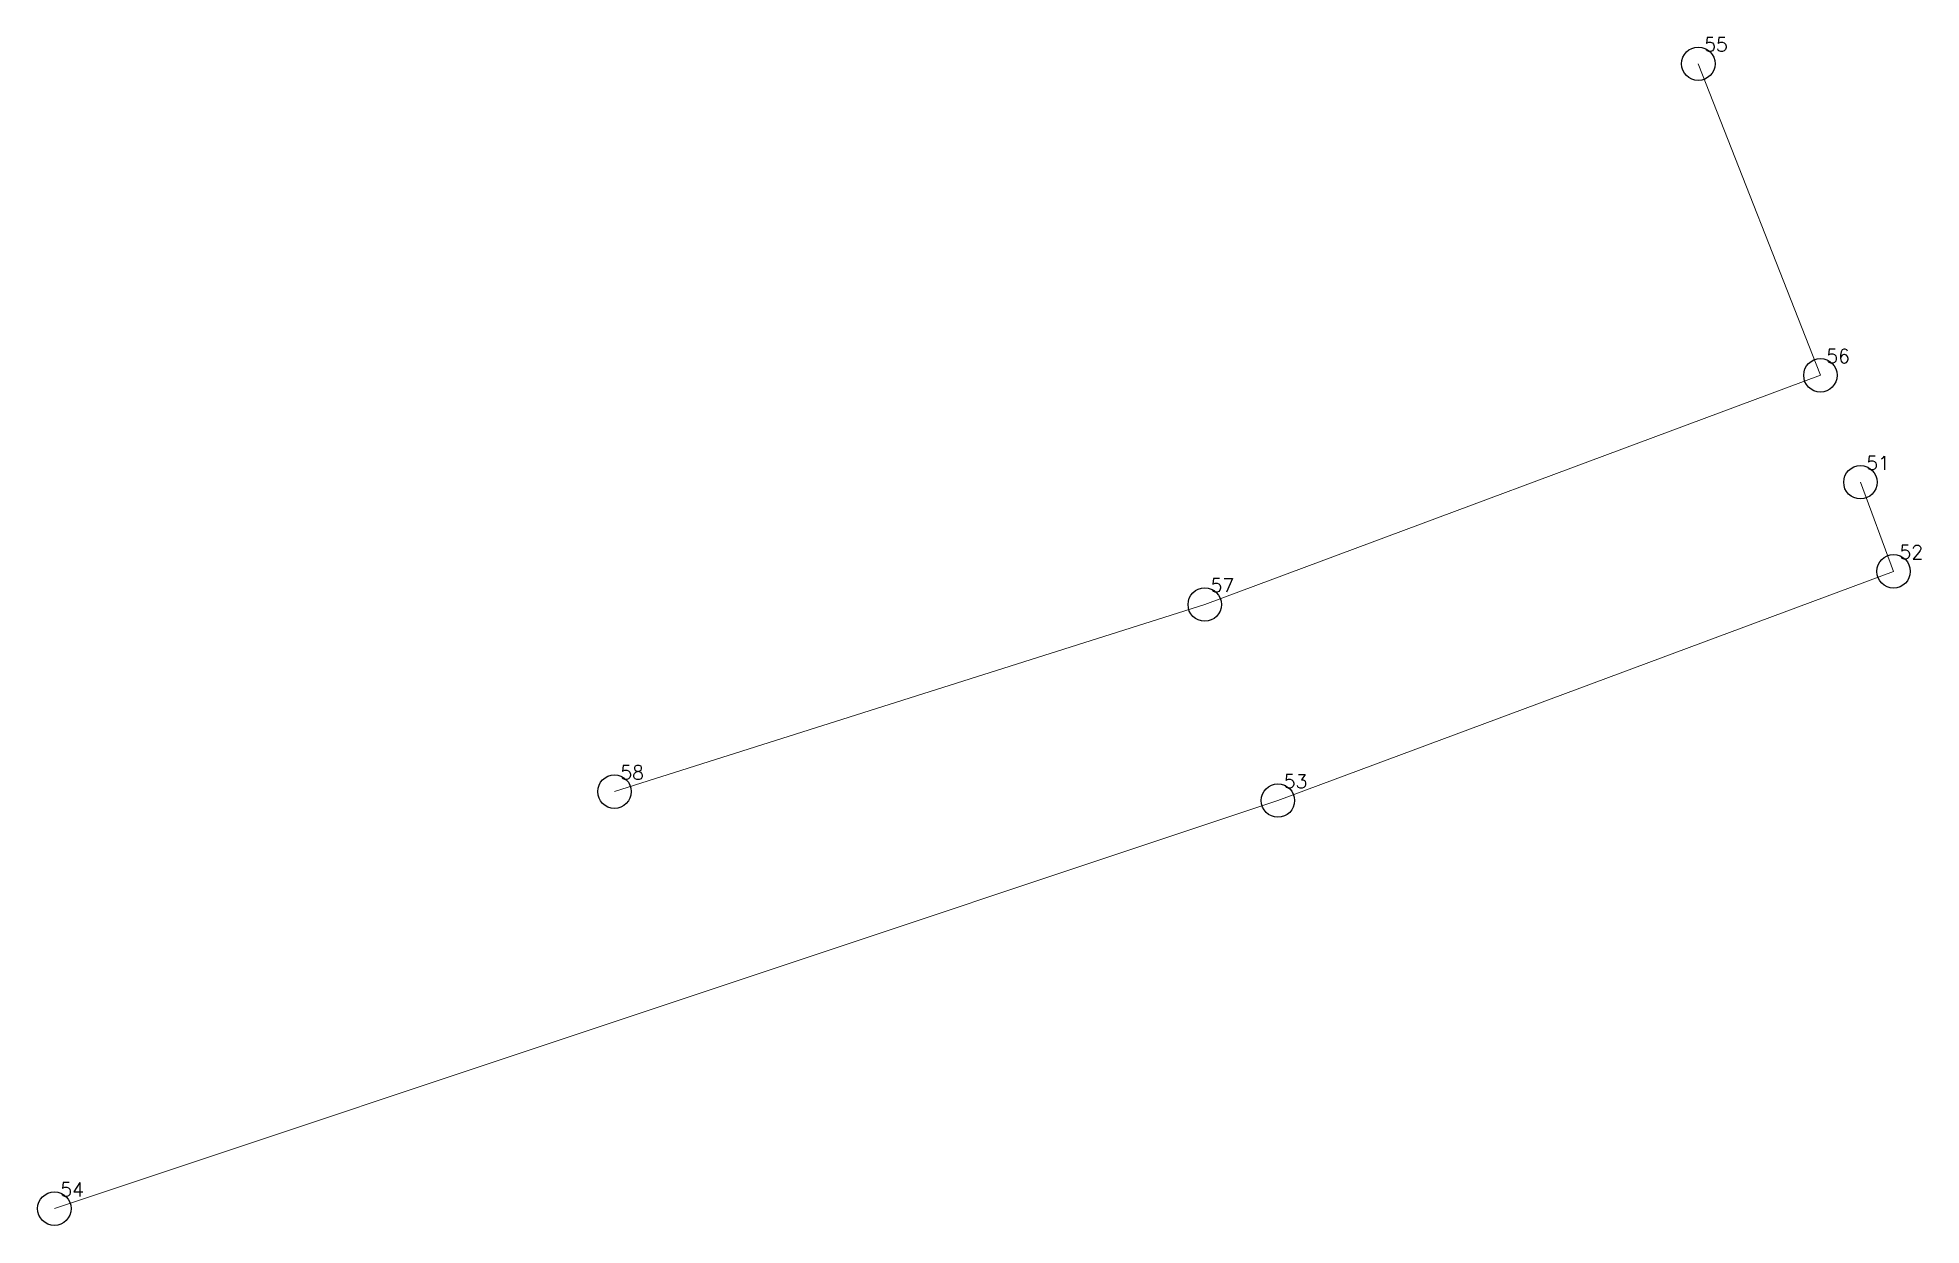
# Model space of a CAD drawing. Extents: x 1390459 to 1399894, y 355072 to 361029.
# Drawn here: x 1396068.41 to 1396110.65, y 359638.58 to 359665.21 of the extents above; entities that cross this region are included whole.
import ezdxf

# ---------------------------------------------------------------- set-up
doc = ezdxf.new("R2010")
doc.units = 0
doc.header["$PDMODE"] = 33
doc.header["$PDSIZE"] = 0.75
doc.layers.add('8 - ценная историческая застройка конец ХIX - начало ХХ века', color=7, linetype='Continuous')
doc.styles.get("Standard").update_dxf_attribs({"font": 'simplex.shx'})

msp = doc.modelspace()

# ---------------------------------------------------------------- texts
at = {"layer": '8 - ценная историческая застройка конец ХIX - начало ХХ века', "color": 7}
for s, p in [('55', (1396105.774, 359664.902)), ('56', (1396108.512, 359657.917)), ('51', (1396109.409, 359655.519)), ('52', (1396110.153, 359653.521)), ('57', (1396094.706, 359652.777)), ('58', (1396081.47, 359648.58)), ('53', (1396096.347, 359648.381)), ('54', (1396068.911, 359639.231))]:
    msp.add_text(s, height=0.3111, dxfattribs=at).set_placement(p)

# ---------------------------------------------------------------- linework, layer by layer
at = {"layer": '8 - ценная историческая застройка конец ХIX - начало ХХ века', "color": 7, "lineweight": 20}
for points in [[(1396105.645, 359664.627), (1396108.383, 359657.642), (1396094.577, 359652.502), (1396081.341, 359648.306)], [(1396109.28, 359655.244), (1396110.024, 359653.246), (1396096.218, 359648.106), (1396068.781, 359638.956)]]:
    msp.add_lwpolyline(points, dxfattribs=at)
at = {"layer": '8 - ценная историческая застройка конец ХIX - начало ХХ века'}
for p in [(1396105.645, 359664.627), (1396108.383, 359657.642), (1396109.28, 359655.244), (1396110.024, 359653.246), (1396094.577, 359652.502), (1396081.341, 359648.306), (1396096.218, 359648.106), (1396068.781, 359638.956)]:
    msp.add_point(p, dxfattribs=at)

msp.set_redraw_order([(e.dxf.handle, doc.entitydb.next_handle()) for e in msp.query("TEXT MTEXT ATTDEF DIMENSION ARC_DIMENSION")])  # texts and dimensions are drawn at this point

doc.saveas('drawing.dxf')
